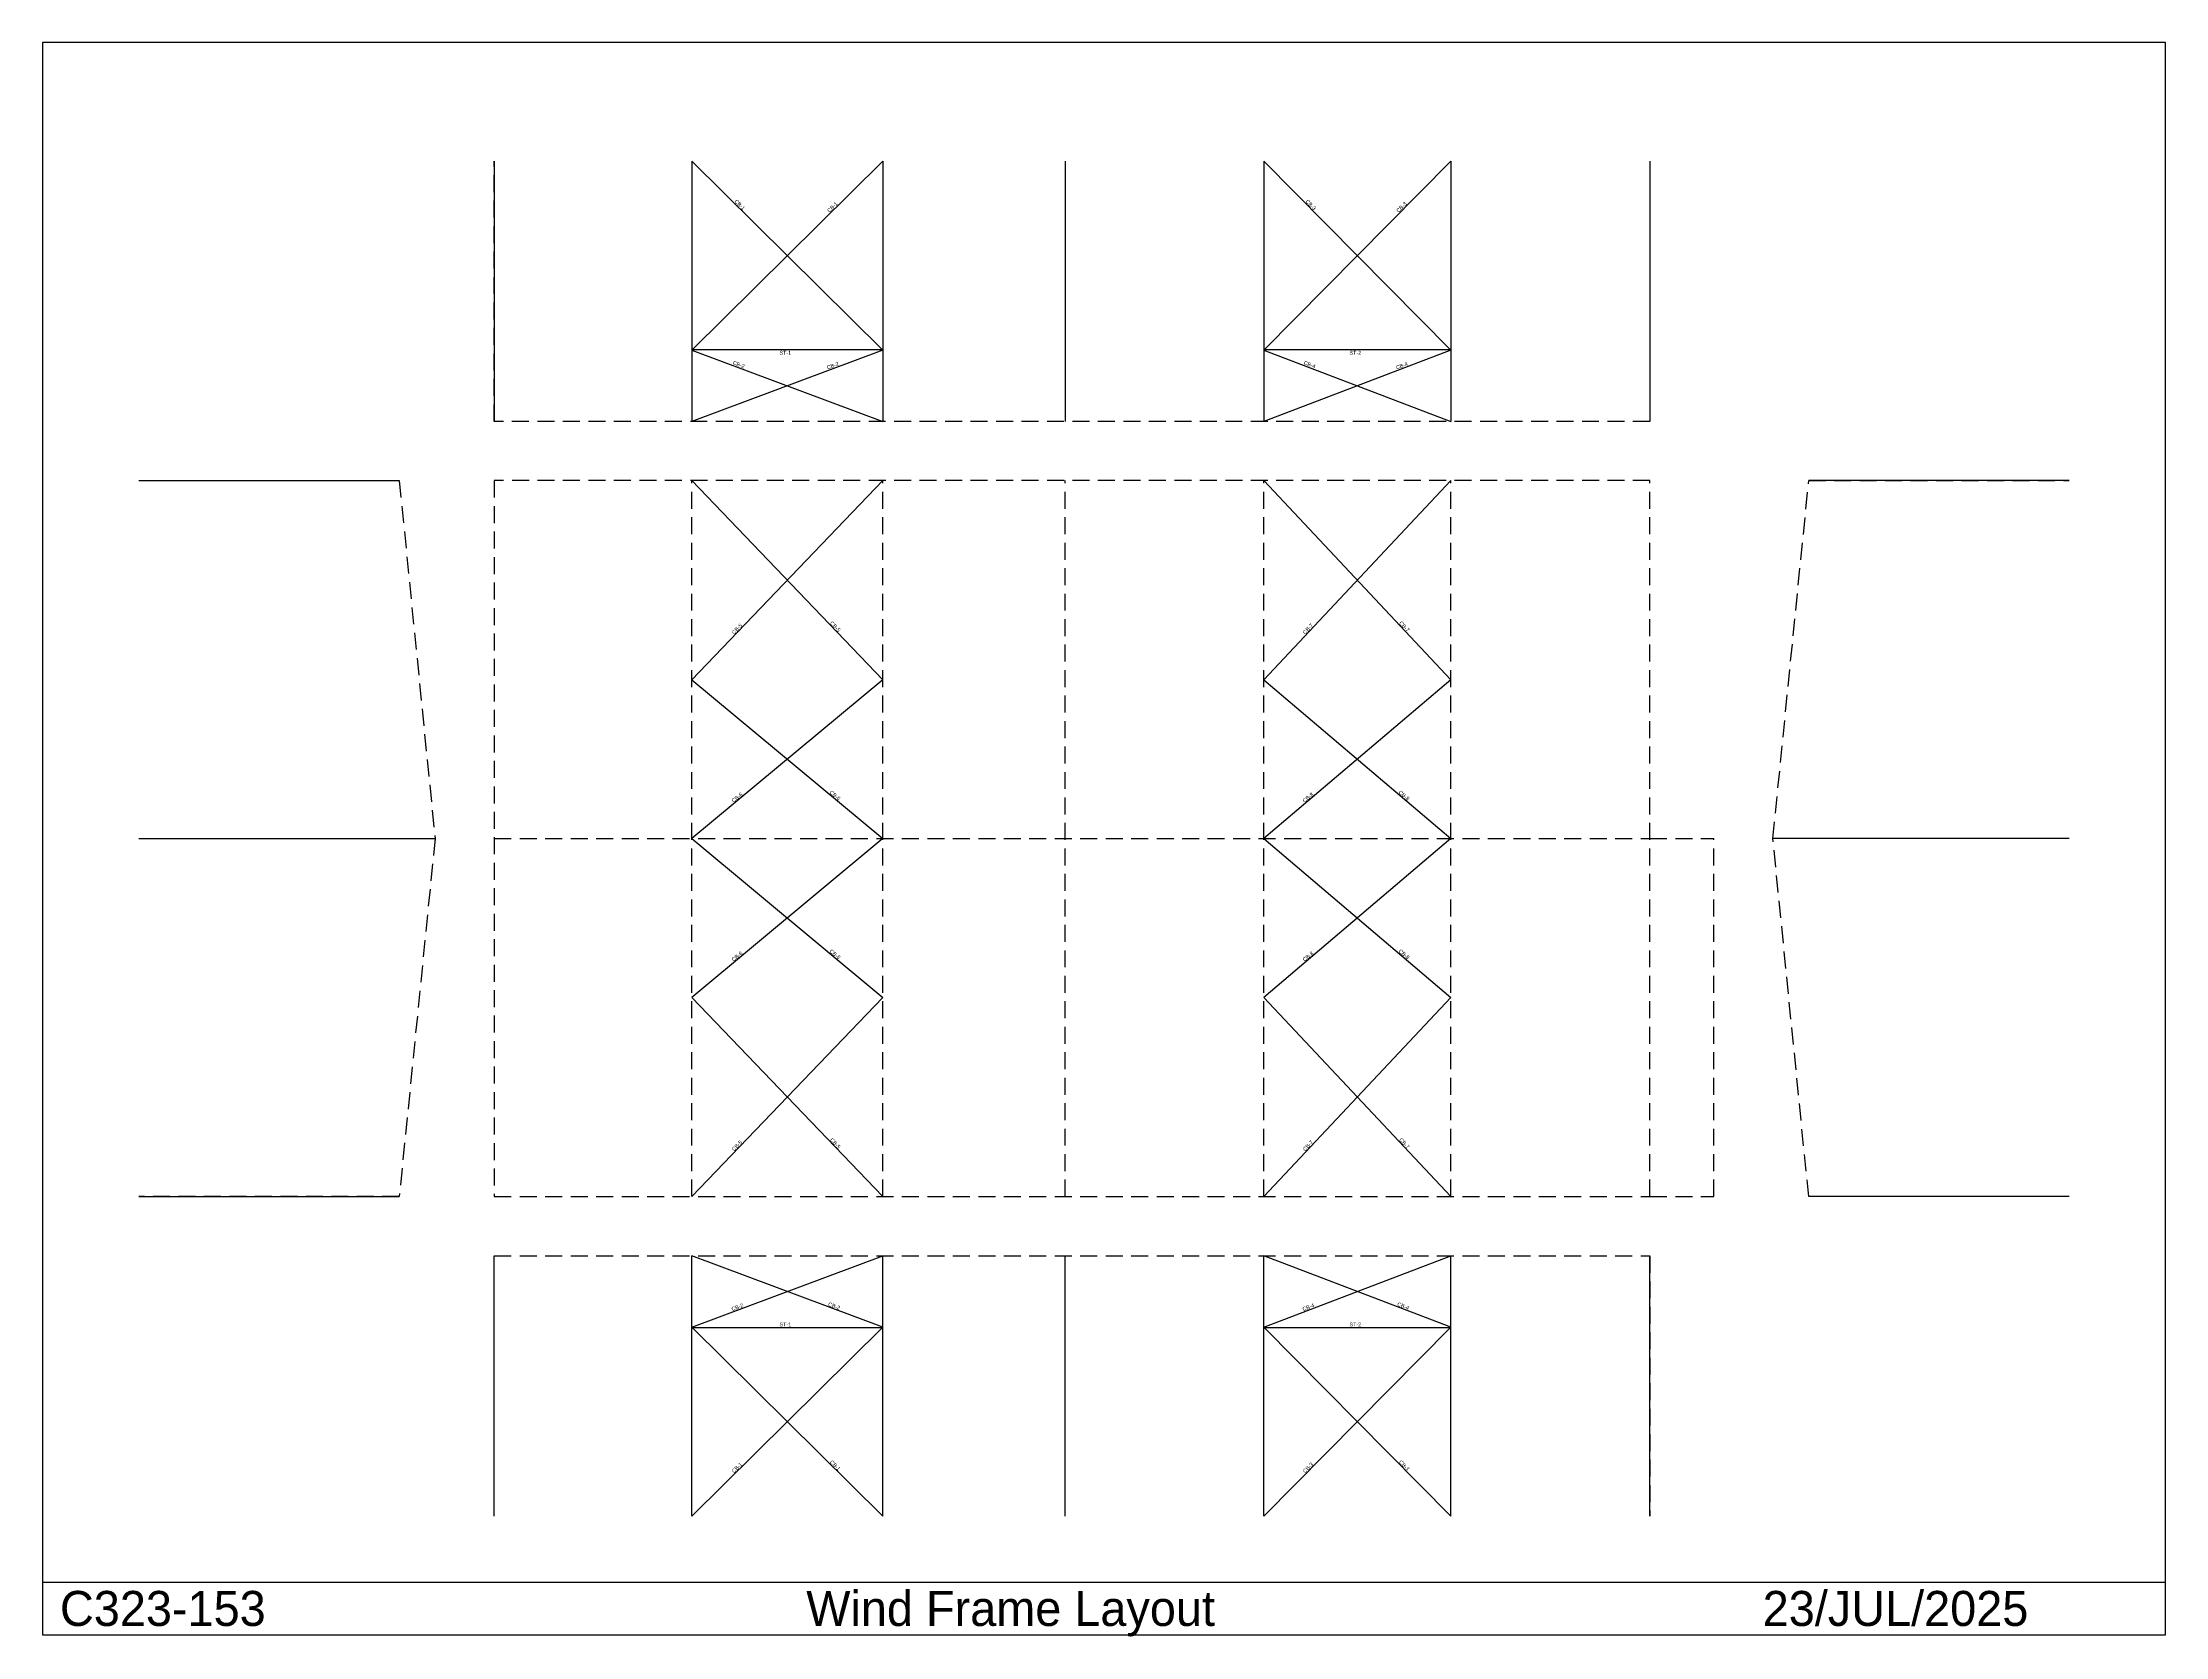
# Model space of a CAD drawing. Extents: x -14181 to 52451, y -13808 to 36223.
import ezdxf

# ---------------------------------------------------------------- set-up
doc = ezdxf.new("R2010")
doc.units = 0
doc.linetypes.add('CONTIN', pattern=[0])
doc.linetypes.add('DASHED', pattern=[799.57, 533.05, -266.52])
doc.layers.get('0').update_dxf_attribs({"linetype": 'CONTIN'})
for name, color, linetype in [('16', 7, 'CONTIN'), ('2', 7, 'CONTIN'), ('23', 7, 'DASHED'), ('3', 7, 'CONTIN'), ('4', 5, 'CONTIN'), ('8', 5, 'DASHED')]:
    doc.layers.add(name, color=color, linetype=linetype)

msp = doc.modelspace()

# ---------------------------------------------------------------- linework, layer by layer
for p, q in [((52450.918, 36223.133), (-14180.92, 36223.133)), ((-14180.92, 36223.133), (-14180.92, -13750.743)), ((52450.918, -13750.743), (52450.918, 36223.133)), ((-14180.92, -12101.605), (52450.918, -12101.605)), ((-14180.92, -13750.743), (52450.918, -13750.743))]:
    msp.add_line(p, q)
at = {"layer": '2'}
for p, q in [((12176.909, 26576.639), (6212.309, 26577.031)), ((30006.908, 26575.463), (24162.309, 26575.848)), ((6212.7, -4105.049), (12177.3, -4105.049)), ((24162.699, -4105.049), (30007.299, -4105.049))]:
    msp.add_line(p, q, dxfattribs=at)
at = {"layer": '23'}
for p, q in [((6200, 0), (6200, 22470)), ((12190, 0), (12190, 22470)), ((17920, 0), (17920, 22470)), ((24150, 0), (24150, 22470)), ((30020, 0), (30020, 22470))]:
    msp.add_line(p, q, dxfattribs=at)
at = {"layer": '3'}
for p, q in [((12190, 32500.285), (6199.609, 26570.682)), ((6200, 32500.682), (12189.609, 26570.285)), ((30020, 32499.111), (24149.607, 26569.498)), ((24150, 32499.498), (30019.609, 26569.109)), ((12189.609, 26570.285), (6199.46, 24330.682)), ((6199.609, 26570.682), (12189.46, 24330.287)), ((30019.609, 26569.109), (24149.463, 24329.498)), ((24149.607, 26569.498), (30019.461, 24329.109)), ((6200, 22470), (12190, 16220.601)), ((12190, 22470), (6200, 16220.601)), ((24150, 22470), (30020, 16220.601)), ((30020, 22470), (24150, 16220.601)), ((6200, 16220.601), (12190, 11235)), ((12190, 16220.601), (6200, 11235)), ((24150, 16220.601), (30020, 11235)), ((30020, 16220.601), (24150, 11235)), ((6200, 11235), (12190, 6249.4)), ((12190, 11235), (6200, 6249.4)), ((24150, 11235), (30020, 6249.4)), ((30020, 11235), (24150, 6249.4)), ((6200, 6249.4), (12190, 0)), ((12190, 6249.4), (6200, 0)), ((24150, 6249.4), (30020, 0)), ((30020, 6249.4), (24150, 0)), ((6200, -4098.699), (12190, -1858.7)), ((12190, -4098.699), (6200, -1858.7)), ((24150, -4098.699), (30020, -1858.7)), ((30020, -4098.699), (24150, -1858.7)), ((6200, -10028.699), (12190, -4098.699)), ((12190, -10028.699), (6200, -4098.699)), ((24150, -10028.699), (30020, -4098.699)), ((30020, -10028.699), (24150, -4098.699))]:
    msp.add_line(p, q, dxfattribs=at)
at = {"layer": '4'}
for p, q in [((0, 32501.092), (-0.54, 24331.092)), ((6200, 32500.682), (6199.46, 24330.682)), ((12190, 32500.285), (12189.46, 24330.287)), ((17920, 32499.908), (17919.461, 24329.908)), ((24150, 32499.498), (24149.463, 24329.498)), ((30020, 32499.111), (30019.461, 24329.109)), ((36270, 32498.697), (36269.461, 24328.697)), ((-11152.2, 22470), (-2982.2, 22470)), ((49422.199, 22470), (41252.199, 22470)), ((-11152.2, 11235), (-1858.7, 11234.999)), ((49422.199, 11235), (40128.699, 11234.999)), ((-11152.2, 0), (-2982.201, 0)), ((49422.199, 0), (41252.199, 0)), ((0, -10028.699), (0, -1858.7)), ((6200, -10028.699), (6200, -1858.7)), ((12190, -10028.699), (12190, -1858.7)), ((17920, -10028.699), (17920, -1858.7)), ((24150, -10028.699), (24150, -1858.7)), ((30020, -10028.699), (30020, -1858.7)), ((36270, -10028.699), (36270, -1858.7))]:
    msp.add_line(p, q, dxfattribs=at)
at = {"layer": '8'}
for p, q in [((-0.54, 24331.092), (0, 32501.092)), ((36270, 32498.697), (36269.461, 24328.697)), ((36269.461, 24328.697), (-0.54, 24331.092)), ((-11152.2, 22470), (-2982.2, 22470)), ((-2982.2, 22470), (-1858.7, 11234.999)), ((0, 22470), (0, 0)), ((36270, 22470), (0, 22470)), ((36270, 0), (36270, 22470)), ((40128.699, 11234.999), (41252.199, 22470)), ((41252.199, 22470), (49422.199, 22470)), ((-1858.7, 11234.999), (-2982.201, 0)), ((0, 11235), (36270, 11235)), ((36270, 11235), (38270, 11235)), ((38270, 0), (38270, 11235)), ((41252.199, 0), (40128.699, 11234.999)), ((-2982.201, 0), (-11152.2, 0)), ((0, 0), (36270, 0)), ((36270, 0), (38270, 0)), ((49422.199, 0), (41252.199, 0)), ((0, -10028.699), (0, -1858.7)), ((0, -1858.7), (36270, -1858.7)), ((36270, -1858.7), (36270, -10028.699))]:
    msp.add_line(p, q, dxfattribs=at)

# ---------------------------------------------------------------- texts
for s, p in [('C323-153', (-13631.208, -13475.888)), ('Wind Frame Layout', (9789.884, -13475.888)), ('23/JUL/2025', (39807.527, -13475.888))]:
    msp.add_text(s, height=1099.425).set_placement(p)
at = {"layer": '16'}
for s, rotation, p in [('CB-1', 315.285, (7524.13, 31220.125)), ('CB-1', 44.708, (10519.106, 30876.824)), ('CB-3', 314.705, (25445.873, 31220.686)), ('CB-3', 45.288, (28380.85, 30873.904)), ('CB-2', 339.493, (7468.685, 26126.486)), ('ST-1', 359.996, (8950.762, 26424.449)), ('CB-2', 20.5, (10463.678, 25955.473)), ('CB-4', 339.109, (25389.262, 26126.83)), ('ST-2', 359.996, (26840.758, 26423.27)), ('CB-4', 20.883, (28324.252, 25952.768)), ('CB-5', -46.214, (10523.771, 17989.467)), ('CB-7', -46.793, (28385.561, 17991.162)), ('CB-5', 46.214, (7528.771, 17637.395)), ('CB-7', 46.793, (25450.559, 17635.699)), ('CB-6', 39.771, (7510.083, 12355.891)), ('CB-6', -39.771, (10505.083, 12667.871)), ('CB-8', 40.342, (25431.646, 12354.03)), ('CB-8', -40.342, (28366.65, 12669.731)), ('CB-6', 39.771, (7510.083, 7370.29)), ('CB-6', -39.771, (10505.083, 7682.271)), ('CB-8', 40.342, (25431.646, 7368.429)), ('CB-8', -40.342, (28366.65, 7684.131)), ('CB-5', 46.214, (7528.771, 1416.794)), ('CB-5', -46.214, (10523.771, 1768.865)), ('CB-7', 46.793, (25450.559, 1415.099)), ('CB-7', -46.793, (28385.561, 1770.562)), ('CB-2', 339.496, (10464.106, -3422.81)), ('CB-4', 339.113, (28324.686, -3421.284)), ('CB-2', 20.504, (7469.107, -3593.628)), ('CB-4', 20.887, (25389.684, -3595.155)), ('CB-1', 44.712, (7524.213, -8687.271)), ('CB-1', 315.288, (10519.214, -8344.168)), ('CB-3', 45.291, (25445.959, -8689.015)), ('CB-3', 314.709, (28380.959, -8342.424))]:
    msp.add_text(s, height=121.92, rotation=rotation, dxfattribs=at).set_placement(p)
for s, p in [('ST-1', (8951.16, -4074.569)), ('ST-2', (26841.162, -4074.569))]:
    msp.add_text(s, height=121.92, dxfattribs=at).set_placement(p)

doc.saveas('drawing.dxf')
